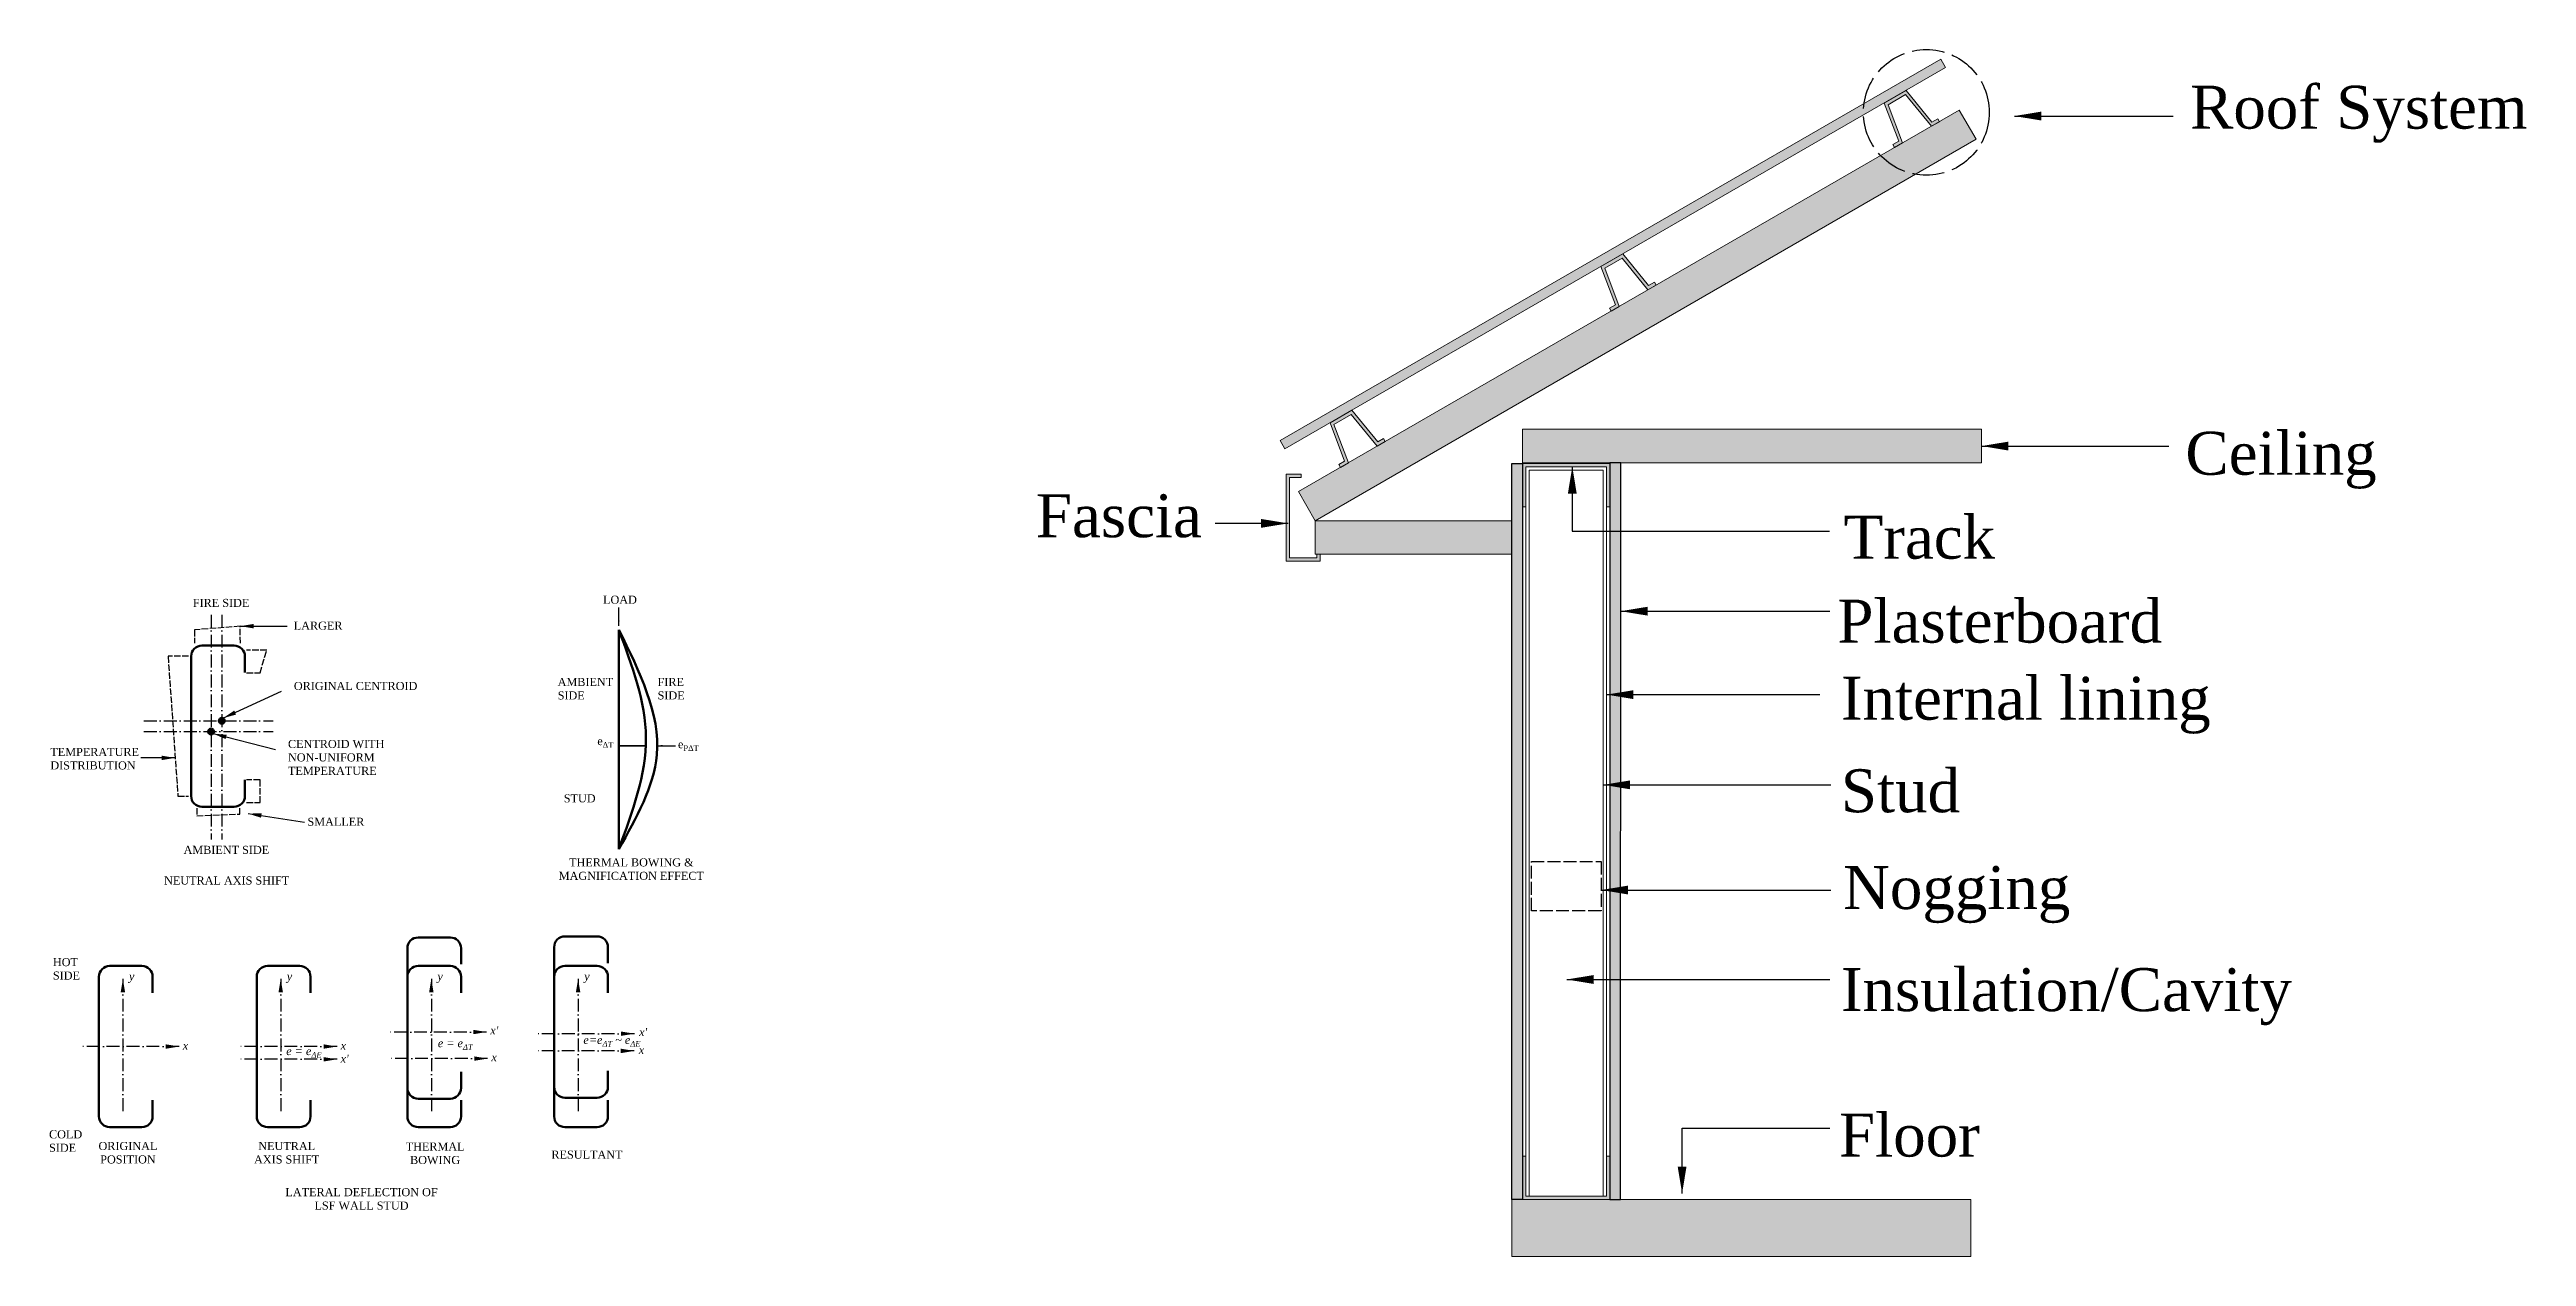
# Model space of a CAD drawing. Header units: millimetres. Extents: x 4718 to 11481, y 420 to 1811.
# Drawn here: x 5179.8 to 5640.5, y 1586.4 to 1811 of the extents above; entities that cross this region are included whole.
import ezdxf

# ---------------------------------------------------------------- set-up
doc = ezdxf.new("R2010")
doc.units = ezdxf.units.MM
doc.linetypes.add('ACAD_ISO02W100', pattern=[15, 12, -3])
doc.linetypes.add('ACAD_ISO10W100', pattern=[18, 12, -3, 0, -3])
doc.layers.get('0').update_dxf_attribs({"lineweight": 100})
doc.layers.add('Dummy', color=1, linetype='Continuous')
doc.styles.get("Standard").update_dxf_attribs({"font": 'times.ttf'})
doc.dimstyles.new('ISO-25', dxfattribs={"dimtxt": 2.5, "dimasz": 2.5, "dimexe": 1.25, "dimexo": 0.625, "dimtad": 1, "dimtxsty": 'Standard', "dimcen": 2.5, "dimadec": 0, "dimazin": 0, "dimtfac": 1, "dimtmove": 0, "dimatfit": 3, "dimfxl": 1, "dimarcsym": 0})

msp = doc.modelspace()

# ---------------------------------------------------------------- texts
at = {"lineweight": 13, "char_height": 8, "attachment_point": 1}
for s, width, insert in [('Roof System', 1344.16916, (5577.947, 1804.305)), ('Ceiling', 1344.16916, (5577.089, 1739.907)), ('\\pxt6;Fascia', 43.72664, (5363.266, 1728.28)), ('Track', 1344.16916, (5513.519, 1724.28)), ('Plasterboard', 262.41548, (5512.353, 1708.661)), ('Internal lining', 262.41548, (5513.005, 1694.321)), ('Stud', 262.41548, (5513.005, 1677.098)), ('Nogging', 262.41548, (5513.393, 1659.085)), ('Insulation/Cavity', 262.41548, (5513.004, 1640.092)), ('Floor', 262.41548, (5512.659, 1613.024))]:
    msp.add_mtext_dynamic_manual_height_columns(s, width=width, gutter_width=100, heights=[0], dxfattribs=dict(at, insert=insert))
at = {"char_height": 1.5}
for s, width, insert, attachment_point in [('{\\fTimes New Roman|b0|i0|c0|p18;LOAD}', 32.24753, (5282.759, 1709.397), 1), ('{\\fTimes New Roman|b0|i0|c0|p18;FIRE SIDE}', 32.24753, (5206.451, 1708.804), 1), ('{\\fTimes New Roman|b0|i0|c0|p18;LARGER}', 32.24753, (5225.226, 1704.569), 1), ('{\\fTimes New Roman|b0|i0|c0|p18;ORIGINAL CENTROID}', 32.24753, (5225.248, 1693.348), 1), ('{\\fTimes New Roman|b0|i0|c0|p18;AMBIENT SIDE}', 9.72806, (5274.317, 1694.09), 1), ('{\\fTimes New Roman|b0|i0|c0|p18;FIRE SIDE}', 5.00553, (5292.901, 1694.09), 1), ('{\\fTimes New Roman|b0|i0|c0|p18;CENTROID WITH NON-UNIFORM TEMPERATURE}', 18.18468, (5224.153, 1682.554), 1), ('\\A1;{\\fTimes New Roman|b0|i0|c0|p18;e\\H0.7x;\\S^ ΔT;}', 3.16899, (5281.691, 1683.094), 1), ('\\A1;{\\fTimes New Roman|b0|i0|c0|p18;e\\H0.7x;\\S^ P;\\S^ ΔT;}', 3.16899, (5296.691, 1682.515), 1), ('{\\fTimes New Roman|b0|i0|c0|p18;TEMPERATURE DISTRIBUTION}', 16.14509, (5179.949, 1681.061), 1), ('{\\fTimes New Roman|b0|i0|c0|p18;SMALLER}', 32.24753, (5227.779, 1668.077), 1), ('{\\fTimes New Roman|b0|i0|c0|p18;STUD}', 5.9238, (5275.453, 1672.433), 1), ('{\\fTimes New Roman|b0|i0|c0|p18;AMBIENT SIDE}', 32.24753, (5204.731, 1662.848), 1), ('{\\fTimes New Roman|b0|i0|c0|p18;THERMAL BOWING & MAGNIFICATION EFFECT}', 27.38574, (5288.016, 1658.506), 5), ('{\\fTimes New Roman|b0|i0|c0|p18;NEUTRAL AXIS SHIFT}', 32.24753, (5201.104, 1657.146), 1), ('{\\fTimes New Roman|b0|i0|c0|p18;\\C1;HOT SIDE}', 5.88243, (5180.424, 1641.958), 1), ('{\\fTimes New Roman|b0|i1|c0|p18;y}', 32.24753, (5194.572, 1639.312), 1), ('{\\fTimes New Roman|b0|i1|c0|p18;y}', 32.24753, (5223.93, 1639.312), 1), ('{\\fTimes New Roman|b0|i1|c0|p18;y}', 32.24753, (5251.948, 1639.312), 1), ('{\\fTimes New Roman|b0|i1|c0|p18;y}', 32.24753, (5279.251, 1639.312), 1), ('\\A1;{\\fTimes New Roman|b0|i1|c0|p18;e = e\\H0.7x;\\S^ ΔT;}', 8.37206, (5252.019, 1626.879), 1), ("{\\fTimes New Roman|b0|i1|c0|p18;x'}", 1.53216, (5261.777, 1629.244), 1), ('\\A1;{\\fTimes New Roman|b0|i1|c0|p18;e=e\\H0.7x;\\S^ ΔT;\\H1.4286x; \\H1x;~ e\\H0.7x;\\S^ ΔE;}', 11.12742, (5279.1, 1627.488), 1), ("{\\fTimes New Roman|b0|i1|c0|p18;x'}", 1.53216, (5289.463, 1628.948), 1), ('{\\fTimes New Roman|b0|i1|c0|p18;x}', 32.24753, (5204.585, 1626.424), 1), ('\\A1;{\\fTimes New Roman|b0|i1|c0|p18;e = e\\H0.7x;\\S^ ΔE;}', 8.37206, (5223.825, 1625.409), 1), ('{\\fTimes New Roman|b0|i1|c0|p18;x}', 1.53216, (5233.943, 1626.424), 1), ("{\\fTimes New Roman|b0|i1|c0|p18;x'}", 1.53216, (5233.943, 1623.981), 1), ('{\\fTimes New Roman|b0|i1|c0|p18;x}', 1.53216, (5261.99, 1624.275), 1), ('{\\fTimes New Roman|b0|i1|c0|p18;x}', 1.53216, (5289.396, 1625.625), 1), ('{\\fTimes New Roman|b0|i0|c0|p18;\\C5;COLD SIDE}', 5.71867, (5179.705, 1609.911), 1), ('{\\fTimes New Roman|b0|i0|c0|p18;ORIGINAL POSITION}', 10.26634, (5194.382, 1605.732), 5), ('{\\fTimes New Roman|b0|i0|c0|p18;NEUTRAL AXIS SHIFT}', 12.52609, (5223.913, 1605.722), 5), ('{\\fTimes New Roman|b0|i0|c0|p18;THERMAL BOWING}', 10.47177, (5251.521, 1605.619), 5), ('{\\fTimes New Roman|b0|i0|c0|p18;RESULTANT}', 13.75868, (5279.762, 1605.373), 5), ('\\pxqc;{\\fTimes New Roman|b0|i0|c0|p18;LATERAL DEFLECTION OF LSF WALL STUD}', 32.24753, (5221.706, 1599.152), 1)]:
    msp.add_mtext_dynamic_manual_height_columns(s, width=width, gutter_width=12.5, heights=[0], dxfattribs=dict(at, insert=insert, attachment_point=attachment_point))

# ---------------------------------------------------------------- blocks, each defined once
blk = doc.blocks.new('TRACT5')
at = {"lineweight": 15}
h = blk.add_hatch(color=256, dxfattribs=at)
h.dxf.hatch_style = 1
h.paths.add_polyline_path([(432.32, 392.06), (458.32, 392.06), (458.32, 404.97), (457.32, 404.97), (457.32, 393.06), (433.32, 393.06), (433.32, 404.97), (432.32, 404.97)])
blk.add_lwpolyline([(433.32, 404.97), (432.32, 404.97), (432.32, 392.06), (458.32, 392.06), (458.32, 404.97), (457.32, 404.97), (457.32, 393.06), (433.32, 393.06), (433.32, 404.97)], dxfattribs=at)
blk = doc.blocks.new('Cap')
at = {"lineweight": 53}
h = blk.add_hatch(color=256, dxfattribs=at)
h.dxf.hatch_style = 1
h.paths.add_polyline_path([(232337.43, 200727.79), (232329.93, 200727.79), (232327.98, 200715.78), (232325.98, 200715.78), (232325.98, 200714.78), (232328.74, 200714.78), (232330.69, 200726.79), (232336.66, 200726.79), (232338.61, 200714.78), (232341.37, 200714.78), (232341.37, 200715.78), (232339.37, 200715.78)])
at = {"lineweight": 15}
for points in [[(232327.98, 200715.78), (232329.93, 200727.79)], [(232328.74, 200714.78), (232330.69, 200726.79)], [(232329.93, 200727.79), (232337.43, 200727.79)], [(232330.69, 200726.79), (232336.66, 200726.79)], [(232338.61, 200714.78), (232336.66, 200726.79)], [(232339.37, 200715.78), (232337.43, 200727.79)], [(232325.98, 200715.78), (232327.98, 200715.78)], [(232325.98, 200715.78), (232325.98, 200714.78)], [(232325.98, 200714.78), (232328.74, 200714.78)], [(232338.61, 200714.78), (232341.37, 200714.78)], [(232339.37, 200715.78), (232341.37, 200715.78)], [(232341.37, 200715.78), (232341.37, 200714.78)]]:
    blk.add_lwpolyline(points, dxfattribs=at)

# ---------------------------------------------------------------- hatches: boundary and pattern name
at = {"lineweight": 13}
h = msp.add_hatch(color=256, dxfattribs=at)
h.dxf.hatch_style = 1
h.paths.add_polyline_path([(5408.682, 1738.278), (5409.575, 1736.732), (5532.492, 1807.698), (5531.6, 1809.244)])
at = {"lineweight": 100, "true_color": 0x2776bb}
h = msp.add_hatch(color=152, dxfattribs=at)
h.dxf.hatch_style = 1
h.paths.add_polyline_path([(5412.098, 1728.764), (5415.223, 1723.351), (5538.14, 1794.318), (5535.015, 1799.73)])
h = msp.add_hatch(color=152, dxfattribs=at)
h.dxf.hatch_style = 1
h.paths.add_polyline_path([(5453.792, 1740.362), (5453.792, 1734.113), (5539.163, 1734.113), (5539.163, 1740.362)])
at = {"lineweight": 53, "true_color": 0xf7abae}
h = msp.add_hatch(color=241, dxfattribs=at)
h.dxf.hatch_style = 1
h.paths.add_polyline_path([(5453.792, 1734.018), (5451.79, 1734.018), (5451.787, 1597.034), (5453.789, 1597.034)])
h.paths.add_polyline_path([(5470.04, 1605.103), (5470.042, 1605.103), (5470.042, 1597.034), (5472.042, 1597.034), (5472.045, 1734.113), (5470.042, 1734.113)])
at = {"lineweight": 13}
h = msp.add_hatch(color=256, dxfattribs=at)
h.dxf.hatch_style = 1
h.paths.add_polyline_path([(5410.467, 1731.4), (5412.614, 1731.4), (5412.614, 1732.025), (5409.842, 1732.025), (5409.842, 1715.842), (5416.161, 1715.842), (5416.161, 1717.102), (5415.536, 1717.102), (5415.536, 1716.467), (5410.467, 1716.467)])
at = {"lineweight": 100, "true_color": 0x2776bb}
h = msp.add_hatch(color=152, dxfattribs=at)
h.dxf.hatch_style = 1
h.paths.add_polyline_path([(5415.223, 1723.351), (5415.223, 1717.102), (5451.79, 1717.102), (5451.79, 1723.351)])
at = {"linetype": 'ACAD_ISO10W100', "lineweight": 100, "true_color": 0xf27172}
h = msp.add_hatch(color=11, dxfattribs=at)
h.dxf.hatch_style = 1
h.paths.add_polyline_path([(5212.384, 1686.111, 1), (5211.303, 1686.111, 1)])
h = msp.add_hatch(color=11, dxfattribs=at)
h.dxf.hatch_style = 1
h.paths.add_polyline_path([(5210.384, 1684.111, 1), (5209.303, 1684.111, 1)])
at = {"lineweight": 53, "true_color": 0x939598}
h = msp.add_hatch(color=252, dxfattribs=at)
h.dxf.hatch_style = 1
h.paths.add_polyline_path([(5537.158, 1586.43), (5537.158, 1597.034), (5451.787, 1597.034), (5451.787, 1586.43)])

# ---------------------------------------------------------------- linework, layer by layer
at = {"lineweight": 13}
for p, q in [((5412.614, 1732.025), (5409.842, 1732.025)), ((5409.842, 1732.025), (5409.842, 1715.842)), ((5412.614, 1731.4), (5410.467, 1731.4)), ((5410.467, 1731.4), (5410.467, 1716.467)), ((5409.842, 1715.842), (5416.161, 1715.842)), ((5410.467, 1716.467), (5415.536, 1716.467)), ((5415.536, 1716.467), (5415.536, 1717.102)), ((5416.161, 1715.842), (5416.161, 1717.102))]:
    msp.add_line(p, q, dxfattribs=at)
for points in [[(5408.682, 1738.278), (5531.6, 1809.244), (5532.492, 1807.698), (5409.575, 1736.732)], [(5412.098, 1728.764), (5535.015, 1799.73), (5538.14, 1794.318), (5415.223, 1723.351)], [(5453.792, 1734.113), (5539.163, 1734.113), (5539.163, 1740.362), (5453.792, 1740.362)], [(5415.223, 1717.102), (5451.79, 1717.102), (5451.79, 1723.351), (5415.223, 1723.351)], [(5451.787, 1586.43), (5537.158, 1586.43), (5537.158, 1597.034), (5451.787, 1597.034)]]:
    msp.add_lwpolyline(points, close=True, dxfattribs=at)
at = {"lineweight": 30}
for points in [[(5451.79, 1734.018), (5453.792, 1734.018), (5453.789, 1597.034), (5451.787, 1597.034)], [(5472.045, 1734.113), (5470.042, 1734.113), (5470.039, 1597.034), (5472.042, 1597.034)]]:
    msp.add_lwpolyline(points, close=True, dxfattribs=at)
at = {"lineweight": 13}
for points in [[(5454.414, 1597.659), (5454.417, 1733.393), (5469.417, 1733.393), (5469.414, 1597.659)], [(5455.039, 1597.659), (5455.042, 1732.768), (5468.792, 1732.768), (5468.789, 1597.659)], [(5412.614, 1732.025), (5412.614, 1731.4)], [(5415.536, 1717.102), (5416.161, 1717.102)]]:
    msp.add_lwpolyline(points, dxfattribs=at)
at = {"linetype": 'ACAD_ISO10W100', "lineweight": 30, "ltscale": 0.2}
for points in [[(5209.844, 1705.828), (5209.844, 1664.011)], [(5211.844, 1705.828), (5211.844, 1664.011)], [(5197.366, 1686.111), (5221.425, 1686.111)], [(5197.366, 1684.111), (5221.425, 1684.111)]]:
    msp.add_lwpolyline(points, dxfattribs=at)
at = {"lineweight": 100}
for points in [[(5216.136, 1675.111), (5216.136, 1672.111, -0.4142136), (5214.136, 1670.111), (5208.136, 1670.111, -0.4142136), (5206.136, 1672.111), (5206.136, 1698.111, -0.4142136), (5208.136, 1700.111), (5214.136, 1700.111, -0.4142136), (5216.136, 1698.111), (5216.136, 1695.111)], [(5256.355, 1620.796), (5256.355, 1617.796, -0.4142136), (5254.355, 1615.796), (5248.355, 1615.796, -0.4142136), (5246.355, 1617.796), (5246.355, 1643.796, -0.4142136), (5248.355, 1645.796), (5254.355, 1645.796, -0.4142136), (5256.355, 1643.796), (5256.355, 1640.796)], [(5283.657, 1620.983), (5283.657, 1617.983, -0.4142136), (5281.657, 1615.983), (5275.657, 1615.983, -0.4142136), (5273.657, 1617.983), (5273.657, 1643.983, -0.4142136), (5275.657, 1645.983), (5281.657, 1645.983, -0.4142136), (5283.657, 1643.983), (5283.657, 1640.983)], [(5198.979, 1615.499), (5198.979, 1612.499, -0.4142136), (5196.979, 1610.499), (5190.979, 1610.499, -0.4142136), (5188.979, 1612.499), (5188.979, 1638.499, -0.4142136), (5190.979, 1640.499), (5196.979, 1640.499, -0.4142136), (5198.979, 1638.499), (5198.979, 1635.499)], [(5228.337, 1615.499), (5228.337, 1612.499, -0.4142136), (5226.337, 1610.499), (5220.337, 1610.499, -0.4142136), (5218.337, 1612.499), (5218.337, 1638.499, -0.4142136), (5220.337, 1640.499), (5226.337, 1640.499, -0.4142136), (5228.337, 1638.499), (5228.337, 1635.499)]]:
    msp.add_lwpolyline(points, format="xyb", dxfattribs=at)
at = {"lineweight": 200}
msp.add_lwpolyline([(5285.679, 1703.062), (5285.679, 1662.249)], dxfattribs=at)
at = {"linetype": 'ACAD_ISO02W100', "lineweight": -3, "ltscale": 0.2}
msp.add_lwpolyline([(5455.431, 1659.901), (5468.42, 1659.901), (5468.42, 1650.74), (5455.431, 1650.74)], close=True, dxfattribs=at)
at = {"color": 252, "lineweight": 100, "true_color": 0x939598}
for points in [[(5256.355, 1615.499), (5256.355, 1612.499, -0.4142136), (5254.355, 1610.499), (5248.355, 1610.499, -0.4142136), (5246.355, 1612.499), (5246.355, 1638.499, -0.4142136), (5248.355, 1640.499), (5254.355, 1640.499, -0.4142136), (5256.355, 1638.499), (5256.355, 1635.499)], [(5283.657, 1615.499), (5283.657, 1612.499, -0.4142136), (5281.657, 1610.499), (5275.657, 1610.499, -0.4142136), (5273.657, 1612.499), (5273.657, 1638.499, -0.4142136), (5275.657, 1640.499), (5281.657, 1640.499, -0.4142136), (5283.657, 1638.499), (5283.657, 1635.499)]]:
    msp.add_lwpolyline(points, format="xyb", dxfattribs=at)
at = {"linetype": 'ACAD_ISO02W100', "lineweight": 25, "ltscale": 0.5}
msp.add_circle((5528.905, 1799.33), 11.701, dxfattribs=at)
at = {"linetype": 'ACAD_ISO10W100', "lineweight": 100}
for centre in [(5211.844, 1686.111), (5209.844, 1684.111)]:
    msp.add_circle(centre, 0.54, dxfattribs=at)
at = {"lineweight": 200}
for points in [[(5285.679, 1703.062), (5292.763, 1679.778), (5285.679, 1662.249)], [(5285.679, 1703.062), (5290.728, 1682.992), (5285.679, 1662.249)]]:
    msp.add_spline(points, degree=3, dxfattribs=at)
at = {"layer": 'Dummy', "linetype": 'ACAD_ISO02W100', "lineweight": 30, "ltscale": 0.1}
for points in [[(5215.297, 1700.531), (5215.267, 1703.724), (5206.787, 1703.031), (5206.787, 1700.531)], [(5205.676, 1698.111), (5201.843, 1698.111), (5203.676, 1672.111), (5205.676, 1672.111)], [(5216.45, 1695.028), (5218.95, 1695.028), (5220.201, 1699.235), (5216.45, 1699.235)], [(5216.45, 1670.902), (5218.95, 1670.902), (5218.95, 1675.109), (5216.45, 1675.109)], [(5207.185, 1669.879), (5207.185, 1668.422), (5215.219, 1668.767), (5215.219, 1669.879)]]:
    msp.add_lwpolyline(points, dxfattribs=at)

# ---------------------------------------------------------------- block references
at = {"lineweight": 13, "xscale": 0.625, "yscale": 0.625, "zscale": 0.625}
for name, p, rotation in [('Cap', (-57503.76, -179449.137), 29.99999999998091), ('Cap', (-57556.469, -179479.568), 29.99999999998091), ('Cap', (-57606.842, -179508.651), 29.99999999998091), ('TRACT5', (5740.244, 1979.055), 180)]:
    msp.add_blockref(name, p, dxfattribs=dict(at, rotation=rotation))
msp.add_blockref('TRACT5', (5183.59, 1351.998), dxfattribs=at)

msp.set_redraw_order([(e.dxf.handle, doc.entitydb.next_handle()) for e in msp.query("TEXT MTEXT ATTDEF DIMENSION ARC_DIMENSION")])  # texts and dimensions are drawn at this point

# ---------------------------------------------------------------- leaders
at = {"lineweight": 13}
for points in [[(5545.274, 1798.648), (5574.788, 1798.648)], [(5539.163, 1737.238), (5574.006, 1737.238)], [(5463.046, 1733.393), (5463.046, 1721.416), (5510.859, 1721.416)], [(5410.172, 1722.851), (5396.641, 1722.851)], [(5472.045, 1706.51), (5510.962, 1706.51)]]:
    msp.add_leader(points, dimstyle='ISO-25', override={"dimasz": 5, "dimtad": 0}, dxfattribs=at)
at = {"lineweight": 30}
for points, override in [([(5285.679, 1703.764), (5285.679, 1707.173)], {"dimasz": 1, "dimgap": 0.625, "dimtad": 0}), ([(5285.679, 1681.475), (5290.698, 1681.475)], {"dimasz": 1, "dimtad": 0}), ([(5292.841, 1681.475), (5296.249, 1681.475)], {"dimasz": 1, "dimtad": 0})]:
    msp.add_leader(points, dimstyle='ISO-25', override=override, dxfattribs=at)
at = {"linetype": 'ACAD_ISO10W100', "lineweight": 100}
for points in [[(5215.267, 1703.724), (5223.979, 1703.724)], [(5212.063, 1686.604), (5224.666, 1692.426)], [(5210.225, 1683.727), (5223.023, 1680.484)], [(5203.176, 1679.212), (5196.79, 1679.212)], [(5216.725, 1668.85), (5227.244, 1667.278)]]:
    msp.add_leader(points, dimstyle='ISO-25', override={"dimgap": 0.625, "dimtad": 0}, dxfattribs=at)
at = {"lineweight": -3}
for points, override in [([(5469.417, 1690.983), (5509.078, 1690.983)], {"dimasz": 5, "dimgap": 0.625, "dimtad": 0}), ([(5290.698, 1681.475), (5285.679, 1681.475)], {"dimasz": 1, "dimgap": 0.625, "dimtad": 0}), ([(5468.792, 1674.196), (5511.121, 1674.196)], {"dimasz": 5, "dimgap": 0.625, "dimtad": 0}), ([(5468.42, 1654.622), (5511.121, 1654.622)], {"dimasz": 5, "dimgap": 0.625, "dimtad": 0}), ([(5462, 1637.974), (5510.962, 1637.974)], {"dimasz": 5, "dimtad": 0}), ([(5483.47, 1598.162), (5483.47, 1610.285), (5510.962, 1610.285)], {"dimasz": 5, "dimtad": 0})]:
    msp.add_leader(points, dimstyle='ISO-25', override=override, dxfattribs=at)
at = {"linetype": 'ACAD_ISO10W100', "lineweight": 30, "ltscale": 0.2}
for points, override in [([(5193.44, 1638.097), (5193.44, 1613.271)], {"dimtad": 0}), ([(5250.816, 1638.097), (5250.816, 1613.271)], {"dimtad": 0}), ([(5278.119, 1638.097), (5278.119, 1613.271)], {"dimtad": 0}), ([(5261.102, 1628.202), (5242.791, 1628.202)], {"dimgap": 0.625, "dimtad": 0}), ([(5288.593, 1627.888), (5270.282, 1627.888)], {"dimgap": 0.625, "dimtad": 0}), ([(5203.914, 1625.499), (5185.604, 1625.499)], {"dimgap": 0.625, "dimtad": 0}), ([(5233.272, 1625.499), (5214.962, 1625.499)], {"dimgap": 0.625, "dimtad": 0}), ([(5233.272, 1623.123), (5214.962, 1623.123)], {"dimgap": 0.625, "dimtad": 0}), ([(5261.291, 1623.26), (5242.98, 1623.26)], {"dimgap": 0.625, "dimtad": 0}), ([(5288.561, 1624.684), (5270.251, 1624.684)], {"dimgap": 0.625, "dimtad": 0})]:
    msp.add_leader(points, dimstyle='ISO-25', override=override, dxfattribs=at)
at = {"linetype": 'ACAD_ISO10W100', "lineweight": 50, "ltscale": 0.2}
msp.add_leader([(5222.798, 1638.097), (5222.798, 1613.271)], dimstyle='ISO-25', override={"dimtad": 0}, dxfattribs=at)

doc.saveas('drawing.dxf')
